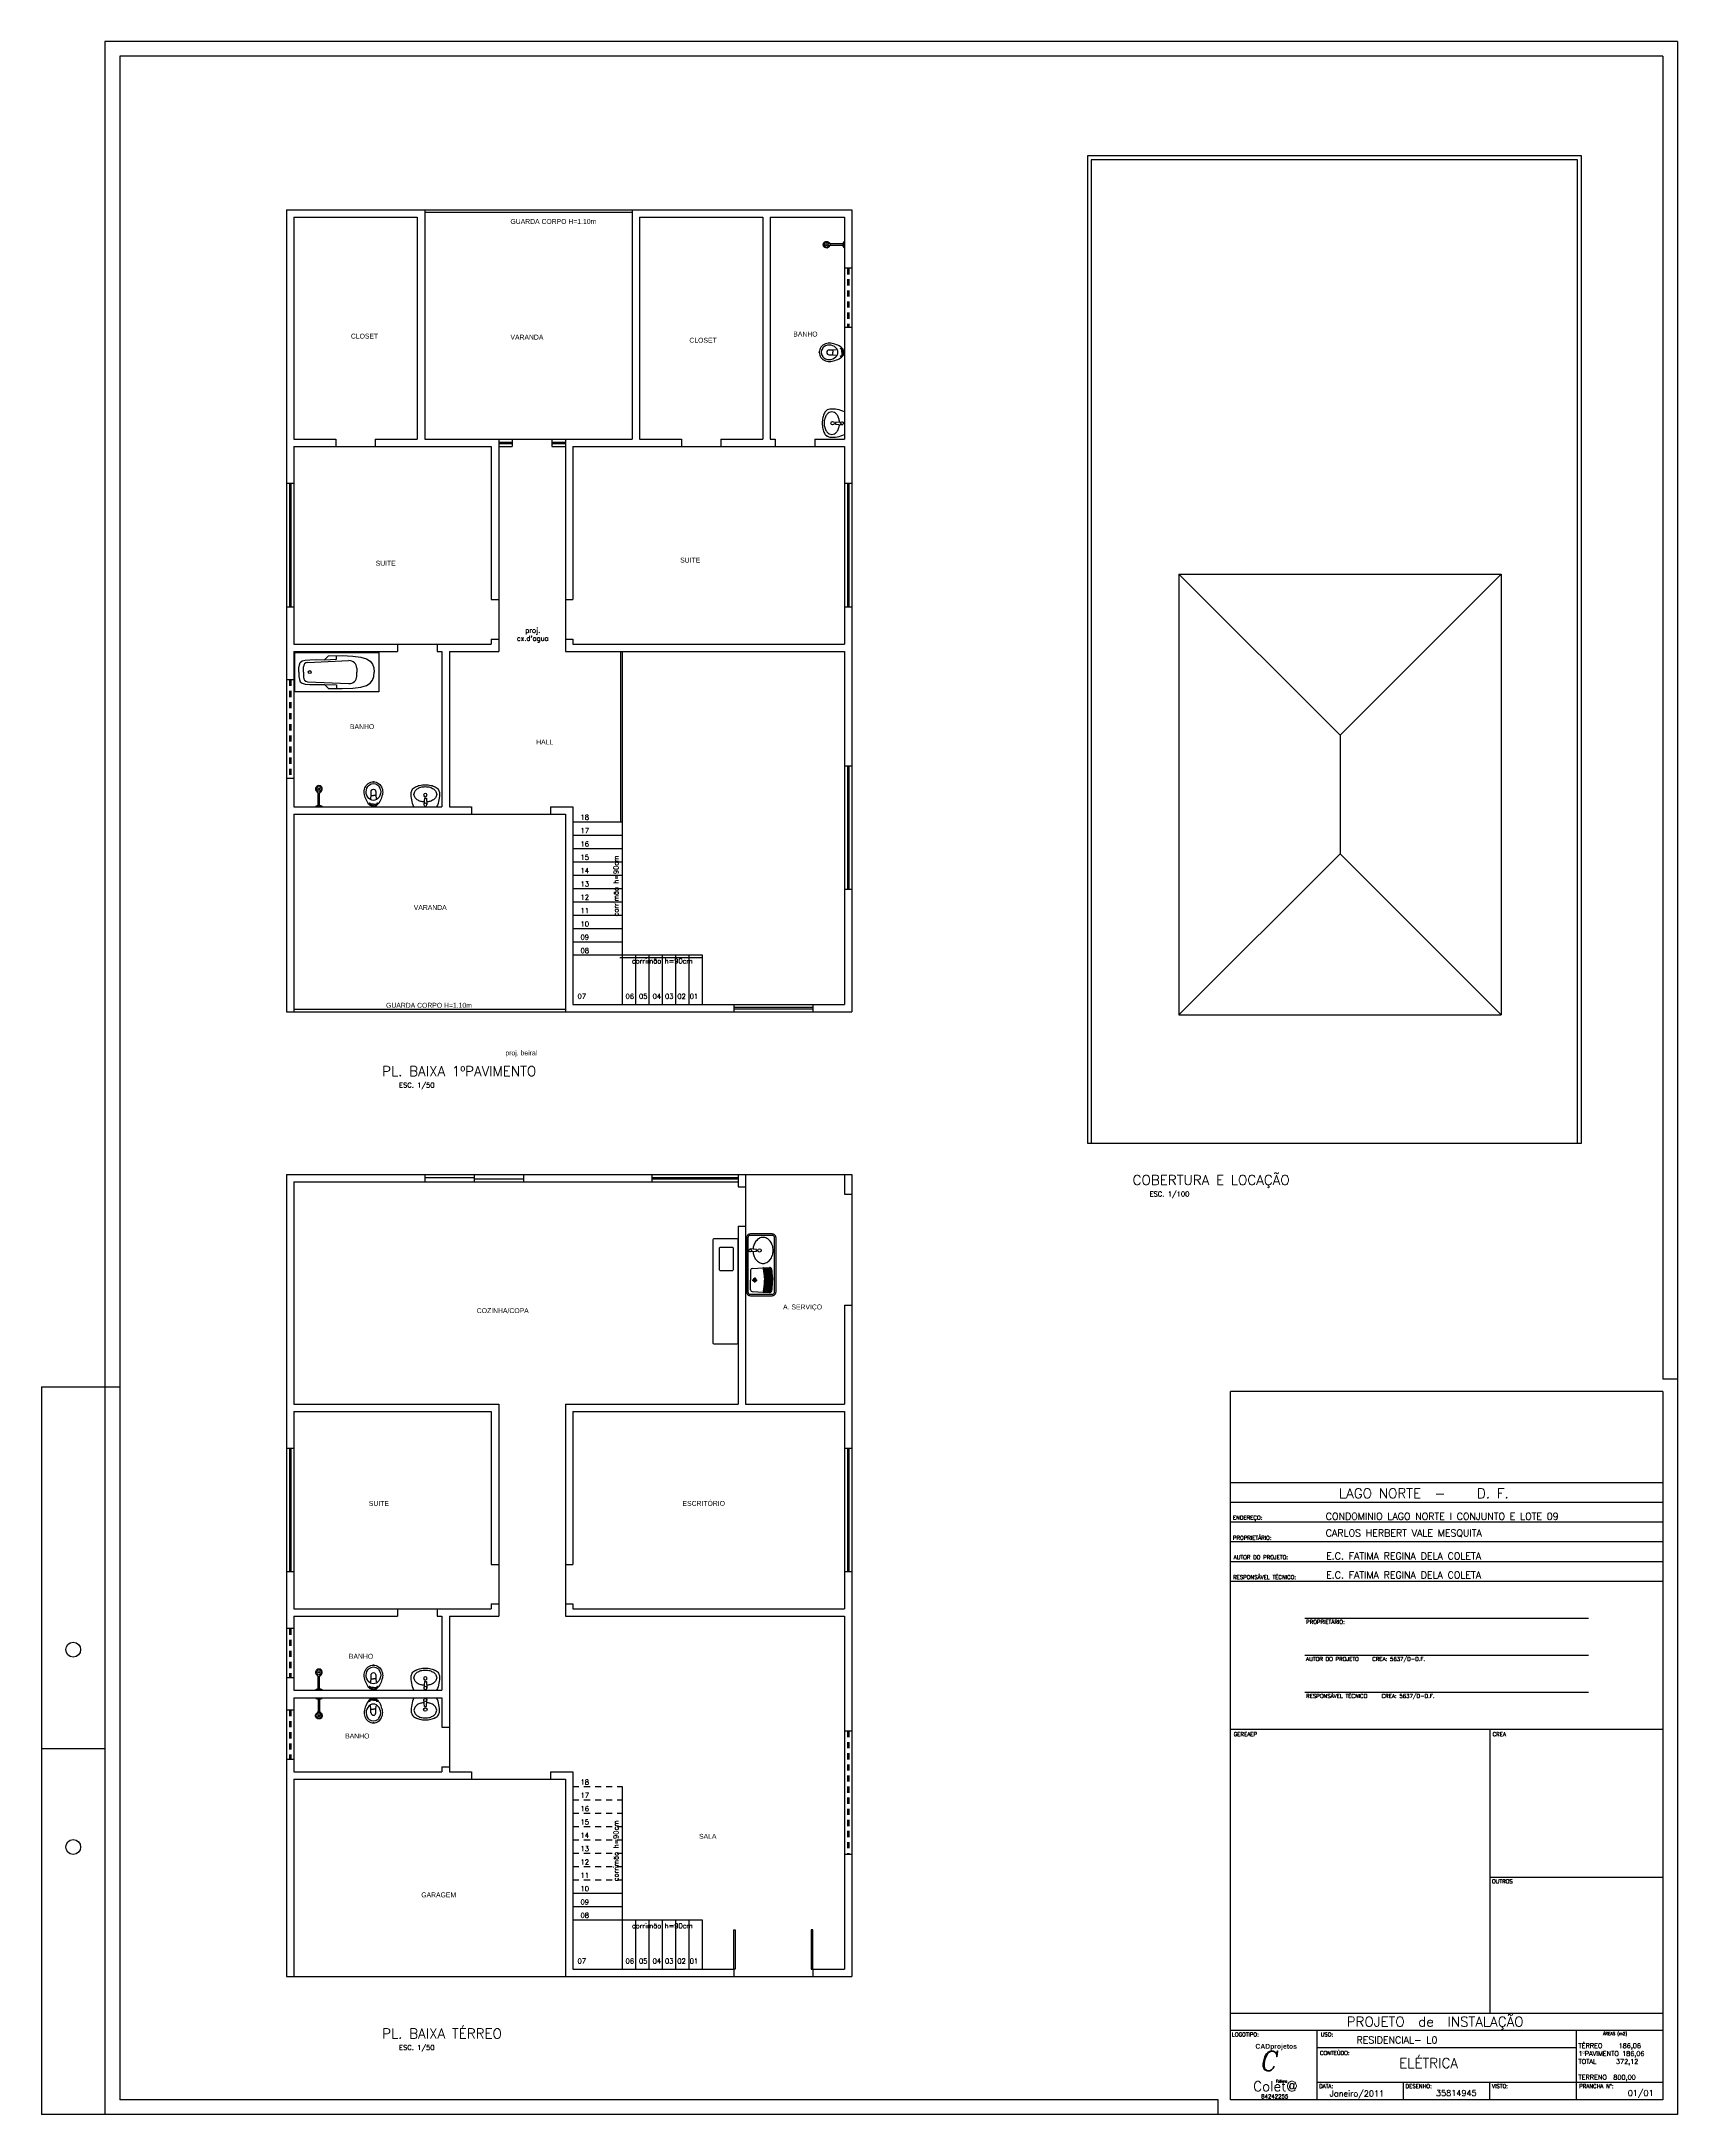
# Model space of a CAD drawing. Extents: x 0 to 33.1, y 0 to 42.
import ezdxf
from ezdxf.enums import TextEntityAlignment as Align

# ---------------------------------------------------------------- set-up
doc = ezdxf.new("R2010")
doc.units = 0
doc.header["$MEASUREMENT"] = 0
doc.linetypes.add('HIDDEN2', pattern=[0.1875, 0.125, -0.0625])
for name, color, linetype in [('1', 1, 'CONTINUOUS'), ('2', 2, 'CONTINUOUS'), ('3', 3, 'CONTINUOUS'), ('5', 5, 'CONTINUOUS'), ('ALVENARIA', 7, 'CONTINUOUS'), ('COR', 130, 'CONTINUOUS'), ('COTAS', 1, 'CONTINUOUS'), ('PORTAS', 2, 'CONTINUOUS'), ('SANITÁRIOS', 2, 'CONTINUOUS'), ('TEXTOS', 3, 'CONTINUOUS'), ('TXT', 2, 'CONTINUOUS')]:
    doc.layers.add(name, color=color, linetype=linetype)
doc.styles.add('ITALICC', font='italicc')
doc.styles.add('R120', font='', dxfattribs={"width": 0.9})
doc.styles.add('R140', font='ROMANT.SHX', dxfattribs={"height": 0.2})
doc.styles.add('ROMANS', font='romans', dxfattribs={"height": 0.1})
doc.styles.add('T20', font='romans.shx', dxfattribs={"height": 0.1})
doc.styles.get('R120').set_extended_font_data('Arial Rounded MT Bold', bold=True)

# ---------------------------------------------------------------- blocks, each defined once
blk = doc.blocks.new('12010224')
at = {"layer": 'SANITÁRIOS'}
for p, q in [((0.178, 0.021), (0.046, 0.031)), ((0.178, -0.019), (0.178, 0.021)), ((0.255, 0.23), (0.198, 0.214)), ((0.311, 0.214), (0.255, 0.23)), ((0.348, 0.267), (0.294, 0.285)), ((0.178, -0.019), (0.046, -0.029)), ((0.198, -0.214), (0.255, -0.23)), ((0.255, -0.23), (0.311, -0.214)), ((0.294, -0.285), (0.348, -0.267))]:
    blk.add_line(p, q, dxfattribs=at)
for centre, radius in [((0.046, 0.001), 0.03), ((0.24, 0), 0.0347)]:
    blk.add_circle(centre, radius, dxfattribs=at)
for centre, radius, start, end in [((0.254, -0.316), 0.602, 86.2102, 114.9799), ((0.437, 0), 0.338, 164.3104, 175.4853), ((0.347, 0.025), 0.245, 145.8575, 164.3104), ((0.29, 0.064), 0.176, 121.4172, 145.8575), ((0.219, 0.064), 0.176, 34.1425, 58.5828), ((0.224, 0.103), 0.206, 28.6904, 52.8787), ((0.162, 0.025), 0.245, 15.6896, 34.1425), ((0.073, 0), 0.338, 360, 15.6896), ((0.11, 0.041), 0.335, 12.7722, 28.6904), ((-0.069, 0), 0.519, 360, 12.7722), ((0.254, 0.316), 0.602, 245.0201, 273.7898), ((0.437, 0), 0.338, 184.2881, 195.6896), ((0.347, -0.025), 0.245, 195.6896, 214.1425), ((0.29, -0.064), 0.176, 214.1425, 238.5828), ((0.219, -0.064), 0.176, 301.4172, 325.8575), ((0.224, -0.103), 0.206, 307.1213, 331.3096), ((0.162, -0.025), 0.245, 325.8575, 344.3104), ((0.073, 0), 0.338, 344.3104, 360), ((0.11, -0.041), 0.335, 331.3096, 347.2278), ((-0.069, 0), 0.519, 347.2278, 360)]:
    blk.add_arc(centre, radius, start, end, dxfattribs=at)
blk = doc.blocks.new('12010111')
at = {"layer": 'SANITÁRIOS'}
for p, q in [((0, 0), (0, 0.028)), ((0, 0), (0, -0.028)), ((0.046, 0.031), (0.013, 0.031)), ((0.014, 0), (0.014, 0.028)), ((0.014, 0), (0.014, -0.028)), ((0.019, 0.031), (0.019, 0.062)), ((0.046, 0.05), (0.019, 0.05)), ((0.046, 0), (0.046, 0.089)), ((0.046, 0), (0.046, -0.089)), ((0.076, 0.075), (0.052, 0.075)), ((0.064, 0.063), (0.064, 0.087)), ((0.161, 0.056), (0.159, 0.059)), ((0.223, 0.049), (0.161, 0.056)), ((0.223, 0.049), (0.223, 0)), ((0.301, 0.049), (0.223, 0.049)), ((0.223, -0.049), (0.223, 0)), ((0.046, -0.031), (0.013, -0.031)), ((0.019, -0.031), (0.019, -0.062)), ((0.046, -0.05), (0.019, -0.05)), ((0.076, -0.075), (0.052, -0.075)), ((0.064, -0.063), (0.064, -0.087)), ((0.161, -0.056), (0.159, -0.059)), ((0.223, -0.049), (0.161, -0.056)), ((0.301, -0.049), (0.223, -0.049))]:
    blk.add_line(p, q, dxfattribs=at)
for centre in [(0.064, 0.075), (0.064, -0.075)]:
    blk.add_circle(centre, 0.00682, dxfattribs=at)
for centre, radius, start, end in [((0.007, 0.028), 0.00697, 0.8534, 179.1466), ((0.028, 0.062), 0.00909, 126.1604, 180), ((0.304, -0.315), 0.477, 122.7818, 126.1604), ((0.055, 0.089), 0.00909, 126.3456, 180), ((0.336, -0.294), 0.484, 97.6805, 126.3456), ((0.234, 0), 0.112, 147.3201, 212.6799), ((0.297, -0.04), 0.187, 54.2515, 147.3201), ((0.3, -0.02), 0.208, 36.8888, 100.1214), ((0.301, 0), 0.0486, 0, 90), ((0.301, 0), 0.0486, 270, 0), ((0.313, -0.018), 0.159, 41.3299, 54.2515), ((0.333, 0), 0.132, 318.6701, 41.3299), ((0.327, 0), 0.174, 323.1112, 36.8888), ((0.007, -0.028), 0.00697, 180.8534, 359.1466), ((0.028, -0.062), 0.00909, 180, 233.8396), ((0.304, 0.315), 0.477, 233.8396, 237.2182), ((0.055, -0.089), 0.00909, 180, 233.6544), ((0.336, 0.294), 0.484, 233.6544, 262.3195), ((0.297, 0.04), 0.187, 212.6799, 305.7485), ((0.3, 0.02), 0.208, 259.8786, 323.1112), ((0.313, 0.018), 0.159, 305.7485, 318.6701)]:
    blk.add_arc(centre, radius, start, end, dxfattribs=at)
for p in [(0, 0), (0.501, 0)]:
    blk.add_point(p, dxfattribs=at)
blk = doc.blocks.new('12010321')
at = {"layer": 'SANITÁRIOS'}
for p, q in [((0, 0.065), (0.02, 0.015)), ((0, 0.065), (0, -0.065)), ((0.005, 0.052), (0.005, -0.052)), ((0.02, 0.015), (0.02, -0.015)), ((0.02, 0.015), (0.273, 0.015)), ((0.273, 0.025), (0.31, 0.025)), ((0.273, 0.025), (0.273, -0.025)), ((0.02, -0.015), (0, -0.065)), ((0.02, -0.015), (0.273, -0.015)), ((0.273, -0.025), (0.31, -0.025))]:
    blk.add_line(p, q, dxfattribs=at)
for radius in [0.0474, 0.0174]:
    blk.add_circle((0.35, 0), radius, dxfattribs=at)
blk.add_arc((0.35, 0), 0.0674, 201.78, 158.22, dxfattribs=at)
blk = doc.blocks.new('12010223')
at = {"layer": 'SANITÁRIOS'}
for p, q in [((0.164, 0.015), (0.076, 0.022)), ((0.171, -0.007), (0.171, 0.008)), ((0.164, -0.014), (0.076, -0.021))]:
    blk.add_line(p, q, dxfattribs=at)
for centre, radius in [((0.076, 0), 0.0216), ((0.216, 0), 0.025)]:
    blk.add_circle(centre, radius, dxfattribs=at)
for centre, radius, start, end in [((0.368, 0), 0.25, 162.1552, 175.6669), ((0.32, 0.016), 0.199, 142.1456, 162.1552), ((0.289, 0.039), 0.16, 118.0556, 142.1456), ((0.164, 0.008), 0.0072, 0, 85.6464), ((0.269, 0.076), 0.119, 90, 118.0556), ((0.269, 0.076), 0.119, 61.9444, 90), ((0.25, 0.039), 0.16, 37.8544, 61.9444), ((0.219, 0.016), 0.199, 17.8448, 37.8544), ((0.171, 0), 0.25, 0, 17.8448), ((0.368, 0), 0.25, 184.1121, 197.8448), ((0.32, -0.016), 0.199, 197.8448, 217.8544), ((0.289, -0.039), 0.16, 217.8544, 241.9444), ((0.164, -0.007), 0.0072, 274.3536, 0), ((0.269, -0.076), 0.119, 241.9444, 270), ((0.269, -0.076), 0.119, 270, 298.0556), ((0.25, -0.039), 0.16, 298.0556, 322.1456), ((0.219, -0.016), 0.199, 322.1456, 342.1552), ((0.171, 0), 0.25, 342.1552, 0)]:
    blk.add_arc(centre, radius, start, end, dxfattribs=at)
blk = doc.blocks.new('banheira')
at = {"layer": '1', "color": 2, "linetype": 'ByBlock'}
for p, q in [((0, 0), (0, 1.7)), ((0, 1.7), (0.8, 1.7)), ((0.8, 1.7), (0.8, 0)), ((0.8, 0), (0, 0))]:
    blk.add_line(p, q, dxfattribs=at)
at = {"layer": '1'}
for p, q in [((0.206, 1.444), (0.167, 0.607)), ((0.4, 1.53), (0.296, 1.53)), ((0.4, 1.53), (0.504, 1.53)), ((0.594, 1.444), (0.633, 0.607)), ((0.14, 0.86), (0.067, 0.861)), ((0.15, 1.1), (0.14, 0.86)), ((0.65, 1.1), (0.66, 0.86)), ((0.66, 0.86), (0.733, 0.861)), ((0.317, 0.45), (0.4, 0.45)), ((0.483, 0.45), (0.4, 0.45))]:
    blk.add_line(p, q, dxfattribs=at)
for points in [[(0.4, 1.62), (0.314, 1.619), (0.25, 1.612), (0.204, 1.593), (0.174, 1.555), (0.156, 1.493), (0.148, 1.401), (0.147, 1.272), (0.15, 1.1)], [(0.4, 1.62), (0.486, 1.619), (0.55, 1.612), (0.596, 1.593), (0.626, 1.555), (0.644, 1.493), (0.652, 1.401), (0.653, 1.272), (0.65, 1.1)], [(0.07, 1.02), (0.065, 0.745), (0.074, 0.53), (0.095, 0.369), (0.13, 0.252), (0.178, 0.175), (0.239, 0.128), (0.313, 0.106), (0.4, 0.1)], [(0.15, 1.1), (0.07, 1.02)], [(0.73, 1.02), (0.735, 0.745), (0.726, 0.53), (0.705, 0.369), (0.67, 0.252), (0.622, 0.175), (0.561, 0.128), (0.487, 0.106), (0.4, 0.1)], [(0.65, 1.1), (0.73, 1.02)]]:
    blk.add_lwpolyline(points, dxfattribs=at)
blk.add_circle((0.4, 1.4), 0.03, dxfattribs=at)
for centre, radius, start, end in [((0.296, 1.44), 0.09, 90, 177.3493), ((0.504, 1.44), 0.09, 2.6507, 90), ((0.317, 0.6), 0.15, 177.3493, 270), ((0.483, 0.6), 0.15, 270, 2.6507)]:
    blk.add_arc(centre, radius, start, end, dxfattribs=at)

msp = doc.modelspace()

# ---------------------------------------------------------------- linework, layer by layer
at = {"layer": '1'}
for points in [[(13.632, 17.748), (14.072, 17.748, -0.414214), (14.102, 17.718), (14.102, 15.635, -0.414214), (14.072, 15.605), (13.632, 15.605, -0.414214), (13.602, 15.635), (13.602, 17.718, -0.414214)], [(14.876, 16.67), (14.876, 17.76, 0.414214), (14.796, 17.84), (14.356, 17.84, 0.414214), (14.276, 17.76), (14.276, 16.67, 0.414214), (14.356, 16.59), (14.796, 16.59, 0.414214)], [(14.846, 16.67), (14.846, 17.76, 0.414214), (14.796, 17.81), (14.356, 17.81, 0.414214), (14.306, 17.76), (14.306, 16.67, 0.414214), (14.356, 16.62), (14.796, 16.62, 0.414214)], [(13.98, 17.093), (13.758, 17.093, -0.414214), (13.728, 17.123), (13.728, 17.546, -0.414214), (13.758, 17.576), (13.98, 17.576, -0.414214), (14.01, 17.546), (14.01, 17.123, -0.414214)]]:
    msp.add_lwpolyline(points, format="xyb", close=True, dxfattribs=at)
at = {"layer": '2'}
for p, q in [((21.184, 39.68), (21.184, 19.68)), ((31.184, 39.68), (21.184, 39.68)), ((21.259, 39.605), (21.259, 19.68)), ((31.109, 39.605), (21.259, 39.605)), ((31.109, 19.68), (31.109, 39.605)), ((31.184, 19.68), (31.184, 39.68)), ((4.96, 38.592), (7.76, 38.592)), ((4.96, 38.592), (4.96, 30.542)), ((5.11, 38.442), (7.61, 38.442)), ((5.11, 38.442), (5.11, 33.942)), ((7.61, 38.442), (7.61, 33.942)), ((7.76, 38.592), (7.76, 33.942)), ((7.76, 38.592), (11.96, 38.592)), ((7.76, 38.542), (11.96, 38.542)), ((11.96, 38.592), (16.41, 38.592)), ((11.96, 38.592), (11.96, 33.942)), ((12.11, 38.442), (14.61, 38.442)), ((12.11, 38.442), (12.11, 33.942)), ((14.61, 38.442), (14.61, 33.942)), ((14.76, 38.442), (14.76, 33.942)), ((14.76, 38.442), (16.26, 38.442)), ((16.26, 38.442), (16.26, 33.942)), ((16.41, 38.592), (16.41, 30.542)), ((16.26, 37.407), (16.26, 36.207)), ((16.41, 37.407), (16.41, 36.207)), ((5.11, 33.942), (5.96, 33.942)), ((5.11, 33.792), (5.96, 33.792)), ((5.11, 33.792), (5.11, 30.542)), ((5.96, 33.942), (5.96, 33.792)), ((5.96, 33.792), (9.11, 33.792)), ((6.76, 33.942), (6.76, 33.792)), ((6.76, 33.942), (7.61, 33.942)), ((7.76, 33.942), (10.335, 33.942)), ((9.11, 33.792), (9.11, 30.692)), ((9.26, 33.942), (9.26, 29.892)), ((9.26, 33.792), (9.535, 33.792)), ((10.335, 33.942), (11.96, 33.942)), ((10.335, 33.792), (10.61, 33.792)), ((10.61, 33.942), (10.61, 29.892)), ((10.76, 33.792), (10.76, 30.692)), ((10.76, 33.792), (13.76, 33.792)), ((12.11, 33.942), (12.96, 33.942)), ((12.96, 33.942), (12.96, 33.792)), ((13.76, 33.942), (13.76, 33.792)), ((13.76, 33.942), (14.61, 33.942)), ((13.76, 33.792), (15.66, 33.792)), ((14.76, 33.942), (14.86, 33.942)), ((14.86, 33.942), (14.86, 33.792)), ((15.66, 33.942), (16.26, 33.942)), ((15.66, 33.942), (15.66, 33.792)), ((15.66, 33.792), (16.26, 33.792)), ((16.26, 33.792), (16.26, 30.542)), ((5.11, 33.042), (4.96, 33.042)), ((16.41, 33.042), (16.26, 33.042)), ((23.034, 31.205), (29.559, 31.205)), ((23.034, 31.205), (23.034, 22.28)), ((23.034, 31.205), (26.297, 27.943)), ((29.559, 31.205), (26.297, 27.943)), ((29.559, 31.205), (29.559, 22.28)), ((9.11, 30.692), (9.26, 30.692)), ((10.61, 30.692), (10.76, 30.692)), ((4.96, 30.542), (4.96, 22.342)), ((5.11, 30.542), (4.96, 30.542)), ((5.11, 30.542), (5.11, 29.792)), ((16.26, 30.542), (16.26, 29.792)), ((16.41, 30.542), (16.26, 30.542)), ((16.41, 30.542), (16.41, 24.817)), ((9.11, 29.892), (9.26, 29.892)), ((9.11, 29.892), (9.11, 29.792)), ((9.26, 29.892), (9.26, 29.642)), ((10.61, 29.892), (10.76, 29.892)), ((10.61, 29.892), (10.61, 29.642)), ((10.76, 29.892), (10.76, 29.792)), ((5.11, 29.792), (7.21, 29.792)), ((5.11, 29.642), (7.21, 29.642)), ((5.11, 29.642), (5.11, 26.492)), ((7.21, 29.792), (9.11, 29.792)), ((7.21, 29.792), (7.21, 29.642)), ((8.01, 29.792), (8.01, 29.642)), ((8.01, 29.642), (8.11, 29.642)), ((8.11, 29.642), (8.11, 26.492)), ((8.26, 29.642), (8.26, 26.492)), ((8.26, 29.642), (9.26, 29.642)), ((10.61, 29.642), (16.26, 29.642)), ((10.76, 29.792), (16.26, 29.792)), ((11.725, 29.642), (11.725, 26.192)), ((11.76, 29.642), (11.76, 26.192)), ((16.26, 29.642), (16.26, 24.817)), ((4.96, 29.067), (4.96, 27.067)), ((5.11, 29.067), (5.11, 27.067)), ((26.297, 27.943), (26.297, 25.543)), ((16.41, 27.317), (16.26, 27.317)), ((5.11, 26.492), (8.11, 26.492)), ((8.26, 26.492), (8.71, 26.492)), ((8.71, 26.492), (8.71, 26.342)), ((10.31, 26.492), (10.76, 26.492)), ((10.31, 26.492), (10.31, 26.342)), ((10.76, 26.492), (10.76, 22.492)), ((5.11, 26.342), (5.11, 22.342)), ((5.11, 26.342), (8.71, 26.342)), ((8.71, 26.342), (10.61, 26.342)), ((10.61, 26.342), (10.61, 22.342)), ((10.76, 26.192), (11.76, 26.192)), ((11.76, 26.192), (11.76, 22.492)), ((10.76, 25.922), (11.76, 25.922)), ((10.76, 25.652), (11.76, 25.652)), ((10.76, 25.382), (11.76, 25.382)), ((23.034, 22.28), (26.297, 25.543)), ((29.559, 22.28), (26.297, 25.543)), ((10.76, 25.112), (11.76, 25.112)), ((10.76, 24.842), (11.76, 24.842)), ((16.41, 24.817), (16.26, 24.817)), ((16.26, 24.817), (16.26, 22.492)), ((16.41, 24.817), (16.41, 22.342)), ((10.76, 24.572), (11.76, 24.572)), ((10.76, 24.302), (11.76, 24.302)), ((10.76, 24.032), (11.76, 24.032)), ((10.76, 23.762), (11.76, 23.762)), ((10.76, 23.492), (13.38, 23.492)), ((11.71, 23.442), (13.38, 23.442)), ((12.03, 23.492), (12.03, 22.492)), ((12.3, 23.492), (12.3, 22.492)), ((12.57, 23.492), (12.57, 22.492)), ((12.84, 23.492), (12.84, 22.492)), ((13.11, 23.492), (13.11, 22.492)), ((13.38, 23.492), (13.38, 22.492)), ((4.96, 22.342), (5.11, 22.342)), ((5.11, 22.392), (10.61, 22.392)), ((5.11, 22.342), (10.61, 22.342)), ((10.61, 22.342), (14.02, 22.342)), ((10.76, 22.492), (13.38, 22.492)), ((13.38, 22.492), (14.02, 22.492)), ((14.02, 22.492), (14.02, 22.342)), ((14.02, 22.492), (16.26, 22.492)), ((14.02, 22.342), (16.41, 22.342)), ((15.62, 22.492), (15.62, 22.342)), ((23.034, 22.28), (29.559, 22.28)), ((21.184, 19.68), (31.184, 19.68)), ((4.96, 19.045), (4.96, 10.995)), ((4.96, 19.045), (8.76, 19.045)), ((7.76, 19.045), (7.76, 18.895)), ((7.76, 19.045), (7.76, 18.895)), ((8.76, 19.045), (14.11, 19.045)), ((9.76, 19.045), (9.76, 18.895)), ((12.36, 19.045), (12.36, 18.895)), ((12.36, 19.045), (12.36, 18.895)), ((14.11, 19.045), (14.11, 18.795)), ((14.11, 19.045), (14.26, 19.045)), ((14.26, 19.045), (14.26, 18.795)), ((14.26, 19.045), (16.26, 19.045)), ((16.26, 19.045), (16.26, 18.645)), ((16.26, 19.045), (16.41, 19.045)), ((16.41, 19.045), (16.41, 18.645)), ((5.11, 18.895), (5.11, 14.395)), ((5.11, 18.895), (8.76, 18.895)), ((8.76, 18.895), (14.11, 18.895)), ((14.11, 18.795), (14.26, 18.795)), ((14.26, 18.795), (14.26, 14.395)), ((16.26, 18.645), (16.41, 18.645)), ((16.41, 18.645), (16.41, 16.395)), ((14.11, 17.995), (14.26, 17.995)), ((14.11, 17.995), (14.11, 14.395)), ((16.26, 16.395), (16.26, 14.395)), ((16.26, 16.395), (16.41, 16.395)), ((16.41, 16.395), (16.41, 10.995)), ((5.11, 14.395), (9.26, 14.395)), ((9.26, 14.395), (9.26, 10.345)), ((10.61, 14.395), (10.61, 10.345)), ((10.61, 14.395), (14.11, 14.395)), ((14.26, 14.395), (16.26, 14.395)), ((5.11, 14.245), (9.11, 14.245)), ((5.11, 14.245), (5.11, 10.995)), ((9.11, 14.245), (9.11, 11.145)), ((10.76, 14.245), (10.76, 11.145)), ((10.76, 14.245), (16.26, 14.245)), ((16.26, 14.245), (16.26, 10.995)), ((5.11, 13.495), (4.96, 13.495)), ((16.41, 13.495), (16.26, 13.495)), ((5.11, 10.995), (4.96, 10.995)), ((4.96, 10.995), (4.96, 9.845)), ((5.11, 10.995), (5.11, 10.245)), ((9.11, 11.145), (9.26, 11.145)), ((10.61, 11.145), (10.76, 11.145)), ((16.41, 10.995), (16.26, 10.995)), ((16.26, 10.995), (16.26, 10.245)), ((16.41, 10.995), (16.41, 2.795)), ((5.11, 10.245), (7.21, 10.245)), ((5.11, 10.095), (7.21, 10.095)), ((5.11, 10.095), (5.11, 9.845)), ((7.21, 10.245), (7.21, 10.095)), ((7.21, 10.245), (9.11, 10.245)), ((8.01, 10.245), (8.01, 10.095)), ((8.01, 10.095), (8.11, 10.095)), ((8.11, 10.095), (8.11, 8.595)), ((8.26, 10.095), (8.26, 7.045)), ((8.26, 10.095), (9.26, 10.095)), ((9.11, 10.345), (9.26, 10.345)), ((9.11, 10.345), (9.11, 10.245)), ((9.26, 10.345), (9.26, 10.095)), ((10.61, 10.345), (10.76, 10.345)), ((10.61, 10.345), (10.61, 10.095)), ((10.61, 10.095), (16.26, 10.095)), ((10.76, 10.345), (10.76, 10.245)), ((10.76, 10.245), (16.26, 10.245)), ((16.26, 10.095), (16.26, 2.945)), ((4.96, 9.845), (4.96, 8.845)), ((5.11, 9.845), (5.11, 8.845)), ((4.96, 8.845), (4.96, 8.195)), ((5.11, 8.845), (5.11, 8.595)), ((5.11, 8.595), (8.11, 8.595)), ((5.11, 8.445), (8.11, 8.445)), ((5.11, 8.445), (5.11, 8.195)), ((8.11, 8.445), (8.11, 7.845)), ((4.96, 8.195), (4.96, 7.195)), ((5.11, 8.195), (5.11, 7.195)), ((8.11, 7.845), (8.26, 7.845)), ((4.96, 7.195), (4.96, 2.795)), ((5.11, 7.195), (5.11, 6.945)), ((5.11, 6.945), (8.11, 6.945)), ((5.11, 6.795), (8.71, 6.795)), ((5.11, 6.795), (5.11, 2.795)), ((8.11, 7.045), (8.26, 7.045)), ((8.11, 7.045), (8.11, 6.945)), ((8.26, 7.045), (8.26, 6.945)), ((8.26, 6.945), (8.71, 6.945)), ((8.71, 6.945), (8.71, 6.795)), ((8.71, 6.795), (10.61, 6.795)), ((10.31, 6.945), (10.31, 6.795)), ((10.31, 6.945), (10.76, 6.945)), ((10.61, 6.795), (10.61, 2.795)), ((10.76, 6.945), (10.76, 2.945)), ((11.76, 6.645), (11.76, 2.945)), ((10.76, 4.485), (11.76, 4.485)), ((10.76, 4.215), (11.76, 4.215)), ((10.76, 3.945), (13.38, 3.945)), ((12.03, 3.945), (12.03, 2.945)), ((12.3, 3.945), (12.3, 2.945)), ((12.57, 3.945), (12.57, 2.945)), ((12.84, 3.945), (12.84, 2.945)), ((13.11, 3.945), (13.11, 2.945)), ((13.38, 3.945), (13.38, 2.945)), ((10.76, 2.945), (13.38, 2.945)), ((13.38, 2.945), (14.02, 2.945)), ((14.02, 2.945), (14.02, 2.795)), ((15.62, 2.945), (15.62, 2.795)), ((15.62, 2.945), (16.26, 2.945)), ((4.96, 2.795), (5.11, 2.795)), ((5.11, 2.795), (10.61, 2.795)), ((10.61, 2.795), (15.62, 2.795)), ((15.62, 2.795), (16.41, 2.795))]:
    msp.add_line(p, q, dxfattribs=at)
at = {"layer": '2', "linetype": 'HIDDEN2'}
for p, q in [((10.76, 6.645), (11.76, 6.645)), ((10.76, 6.375), (11.76, 6.375)), ((10.76, 6.105), (11.76, 6.105)), ((10.76, 5.835), (11.76, 5.835)), ((10.76, 5.565), (11.76, 5.565)), ((10.76, 5.295), (11.76, 5.295)), ((10.76, 5.025), (11.76, 5.025)), ((10.76, 4.755), (11.76, 4.755))]:
    msp.add_line(p, q, dxfattribs=at)
at = {"layer": '3', "linetype": 'HIDDEN2'}
for p, q in [((16.41, 37.407), (16.26, 37.407)), ((16.32, 37.407), (16.32, 36.207)), ((16.35, 37.407), (16.35, 36.207)), ((16.41, 36.207), (16.26, 36.207)), ((5.11, 29.067), (4.96, 29.067)), ((5.02, 29.067), (5.02, 27.067)), ((5.05, 29.067), (5.05, 27.067)), ((5.11, 27.067), (4.96, 27.067)), ((5.11, 9.845), (4.96, 9.845)), ((5.02, 9.845), (5.02, 8.845)), ((5.05, 9.845), (5.05, 8.845)), ((5.11, 8.845), (4.96, 8.845)), ((5.11, 8.195), (4.96, 8.195)), ((5.02, 8.195), (5.02, 7.195)), ((5.05, 8.195), (5.05, 7.195)), ((16.41, 7.77), (16.26, 7.77)), ((16.32, 7.77), (16.32, 5.27)), ((16.35, 7.77), (16.35, 5.27)), ((5.11, 7.195), (4.96, 7.195)), ((16.41, 5.27), (16.26, 5.27))]:
    msp.add_line(p, q, dxfattribs=at)
at = {"layer": '3'}
for p, q in [((9.26, 33.882), (9.535, 33.882)), ((9.26, 33.852), (9.535, 33.852)), ((9.535, 33.942), (9.535, 33.792)), ((10.335, 33.942), (10.335, 33.792)), ((10.335, 33.882), (10.61, 33.882)), ((10.335, 33.852), (10.61, 33.852)), ((14.02, 22.432), (15.62, 22.432)), ((14.02, 22.402), (15.62, 22.402)), ((7.76, 18.985), (8.76, 18.985)), ((8.76, 19.045), (8.76, 18.895)), ((8.76, 18.955), (9.76, 18.955)), ((12.36, 18.985), (14.11, 18.985)), ((12.36, 18.955), (14.11, 18.955))]:
    msp.add_line(p, q, dxfattribs=at)
at = {"layer": '3', "linetype": 'Continuous'}
for p, q in [((5.02, 33.042), (5.02, 30.542)), ((5.05, 33.042), (5.05, 30.542)), ((16.32, 33.042), (16.32, 30.542)), ((16.35, 33.042), (16.35, 30.542)), ((16.32, 27.317), (16.32, 24.817)), ((16.35, 27.317), (16.35, 24.817)), ((5.02, 13.495), (5.02, 10.995)), ((5.05, 13.495), (5.05, 10.995)), ((16.32, 13.495), (16.32, 10.995)), ((16.35, 13.495), (16.35, 10.995))]:
    msp.add_line(p, q, dxfattribs=at)
at = {"layer": '3'}
for points in [[(14.02, 2.945), (14.02, 3.745), (14.05, 3.745), (14.05, 2.945)], [(15.62, 2.945), (15.62, 3.745), (15.59, 3.745), (15.59, 2.945)]]:
    msp.add_lwpolyline(points, close=True, dxfattribs=at)
at = {"layer": 'ALVENARIA'}
for p, q in [((1.585, 41.7), (1.585, 0.3)), ((32.832, 41.7), (1.585, 41.7)), ((32.832, 41.7), (32.832, 14.9)), ((33.132, 14.9), (32.832, 14.9)), ((32.832, 12.8), (24.082, 12.8)), ((24.082, 10.8), (24.082, 12.8)), ((32.832, 12.8), (32.832, 10.8)), ((32.832, 10.8), (24.082, 10.8)), ((24.082, 0.3), (24.082, 2.05)), ((32.832, 2.05), (24.082, 2.05)), ((32.832, 2.05), (32.832, 0.3)), ((23.832, 0.3), (1.585, 0.3)), ((23.832, 0), (23.832, 0.3)), ((32.832, 0.3), (24.082, 0.3))]:
    msp.add_line(p, q, dxfattribs=at)
at = {"layer": 'COTAS'}
for p, q in [((1.285, 42), (1.285, 0)), ((33.132, 42), (1.285, 42)), ((33.132, 42), (33.132, 0)), ((0, 14.744), (0, 0)), ((0, 14.744), (1.585, 14.744)), ((24.082, 12.8), (24.082, 14.65)), ((32.832, 14.65), (24.082, 14.65)), ((32.832, 14.65), (32.832, 12.8)), ((32.832, 12.4), (24.082, 12.4)), ((32.832, 12), (24.082, 12)), ((32.832, 11.6), (24.082, 11.6)), ((32.832, 11.2), (24.082, 11.2)), ((24.082, 2.05), (24.082, 10.8)), ((32.832, 10.8), (32.832, 2.05)), ((31.332, 10.05), (25.582, 10.05)), ((31.332, 9.3), (25.582, 9.3)), ((31.332, 8.55), (25.582, 8.55)), ((32.832, 7.8), (24.082, 7.8)), ((29.332, 7.8), (29.332, 2.05)), ((0, 7.419), (1.285, 7.419)), ((32.832, 4.8), (29.332, 4.8)), ((32.832, 1.7), (24.082, 1.7)), ((25.832, 1.35), (25.832, 1.7)), ((31.082, 1.7), (31.082, 1.35)), ((25.832, 0.3), (25.832, 0.65)), ((27.582, 0.3), (27.582, 0.65)), ((29.332, 0.3), (29.332, 0.65)), ((32.832, 0.65), (31.082, 0.65)), ((31.082, 0.65), (31.082, 0.3)), ((33.132, 0), (0, 0))]:
    msp.add_line(p, q, dxfattribs=at)
for centre in [(0.642, 9.419), (0.642, 5.419)]:
    msp.add_circle(centre, 0.15, dxfattribs=at)
at = {"layer": 'PORTAS'}
for p, q in [((25.832, 0.65), (25.832, 1.35)), ((31.082, 1.35), (25.832, 1.35)), ((31.082, 1.35), (31.082, 0.65)), ((31.082, 0.65), (25.832, 0.65))]:
    msp.add_line(p, q, dxfattribs=at)
at = {"layer": 'SANITÁRIOS'}
for p, q in [((14.361, 17.108), (14.361, 16.907)), ((14.361, 17.108), (14.361, 16.907)), ((14.361, 16.707), (14.361, 16.907)), ((14.361, 16.707), (14.361, 16.907)), ((14.391, 16.907), (14.494, 16.907)), ((14.391, 16.907), (14.494, 16.907)), ((14.394, 17.142), (14.744, 17.162)), ((14.394, 17.142), (14.744, 17.162)), ((14.443, 16.96), (14.443, 16.907)), ((14.443, 16.96), (14.443, 16.907)), ((14.443, 16.855), (14.443, 16.907)), ((14.443, 16.855), (14.443, 16.907)), ((14.645, 16.95), (14.645, 16.907)), ((14.645, 16.95), (14.645, 16.907)), ((14.645, 16.865), (14.645, 16.907)), ((14.645, 16.865), (14.645, 16.907)), ((14.659, 16.951), (14.659, 16.907)), ((14.659, 16.951), (14.659, 16.907)), ((14.659, 16.864), (14.659, 16.907)), ((14.659, 16.864), (14.659, 16.907)), ((14.668, 16.951), (14.668, 16.907)), ((14.668, 16.951), (14.668, 16.907)), ((14.668, 16.864), (14.668, 16.907)), ((14.668, 16.864), (14.668, 16.907)), ((14.682, 16.952), (14.682, 16.907)), ((14.682, 16.952), (14.682, 16.907)), ((14.682, 16.863), (14.682, 16.907)), ((14.682, 16.863), (14.682, 16.907)), ((14.691, 16.952), (14.691, 16.907)), ((14.691, 16.952), (14.691, 16.907)), ((14.691, 16.862), (14.691, 16.907)), ((14.691, 16.862), (14.691, 16.907)), ((14.705, 16.953), (14.705, 16.907)), ((14.705, 16.953), (14.705, 16.907)), ((14.705, 16.862), (14.705, 16.907)), ((14.705, 16.862), (14.705, 16.907)), ((14.714, 16.954), (14.714, 16.907)), ((14.714, 16.954), (14.714, 16.907)), ((14.714, 16.861), (14.714, 16.907)), ((14.714, 16.861), (14.714, 16.907)), ((14.728, 16.955), (14.728, 16.907)), ((14.728, 16.955), (14.728, 16.907)), ((14.728, 16.86), (14.728, 16.907)), ((14.728, 16.86), (14.728, 16.907)), ((14.737, 16.955), (14.737, 16.907)), ((14.737, 16.955), (14.737, 16.907)), ((14.737, 16.86), (14.737, 16.907)), ((14.737, 16.86), (14.737, 16.907)), ((14.751, 16.956), (14.751, 16.907)), ((14.751, 16.956), (14.751, 16.907)), ((14.751, 16.859), (14.751, 16.907)), ((14.751, 16.859), (14.751, 16.907)), ((14.76, 16.956), (14.76, 16.907)), ((14.76, 16.956), (14.76, 16.907)), ((14.76, 16.859), (14.76, 16.907)), ((14.76, 16.859), (14.76, 16.907)), ((14.774, 16.957), (14.774, 16.907)), ((14.774, 16.957), (14.774, 16.907)), ((14.774, 16.858), (14.774, 16.907)), ((14.774, 16.858), (14.774, 16.907)), ((14.783, 16.958), (14.783, 16.907)), ((14.783, 16.958), (14.783, 16.907)), ((14.783, 16.857), (14.783, 16.907)), ((14.783, 16.857), (14.783, 16.907)), ((14.797, 16.958), (14.797, 16.907)), ((14.797, 16.958), (14.797, 16.907)), ((14.797, 16.857), (14.797, 16.907)), ((14.797, 16.857), (14.797, 16.907)), ((14.806, 16.959), (14.806, 16.907)), ((14.806, 16.959), (14.806, 16.907)), ((14.806, 16.856), (14.806, 16.907)), ((14.806, 16.856), (14.806, 16.907)), ((14.394, 16.672), (14.744, 16.652)), ((14.394, 16.672), (14.744, 16.652))]:
    msp.add_line(p, q, dxfattribs=at)
for centre, radius, start, end in [((14.396, 17.108), 0.035, 93.2725, 180), ((14.396, 17.108), 0.035, 93.2725, 180), ((14.443, 16.907), 0.0362, 0, 180), ((14.443, 16.907), 0.0362, 0, 180), ((14.443, 16.907), 0.0362, 180, 0), ((14.443, 16.907), 0.0362, 180, 0), ((14.443, 16.907), 0.0205, 0, 180), ((14.443, 16.907), 0.0205, 0, 180), ((14.443, 16.907), 0.0205, 0, 180), ((14.443, 16.907), 0.0205, 0, 180), ((14.443, 16.907), 0.0205, 180, 0), ((14.443, 16.907), 0.0205, 180, 0), ((14.443, 16.907), 0.0205, 180, 0), ((14.443, 16.907), 0.0205, 180, 0), ((14.612, 17.14), 0.015, 332.7987, 91.8827), ((14.612, 17.14), 0.015, 332.7987, 91.8827), ((14.632, 17.13), 0.00725, 10.1891, 190.1891), ((14.632, 17.13), 0.00725, 10.1891, 190.1891), ((13.283, 16.888), 1.363, 2.6088, 10.1891), ((13.283, 16.888), 1.363, 2.6088, 10.1891), ((13.283, 16.927), 1.363, 349.8109, 357.3912), ((13.283, 16.927), 1.363, 349.8109, 357.3912), ((13.283, 16.888), 1.377, 2.6143, 10.1891), ((13.283, 16.888), 1.377, 2.6143, 10.1891), ((13.283, 16.927), 1.377, 349.8109, 357.3857), ((13.283, 16.927), 1.377, 349.8109, 357.3857), ((14.655, 17.132), 0.00725, 10.0901, 190.0901), ((14.655, 17.132), 0.00725, 10.0901, 190.0901), ((13.283, 16.888), 1.386, 2.6175, 10.0901), ((13.283, 16.888), 1.386, 2.6175, 10.0901), ((13.283, 16.927), 1.386, 349.9099, 357.3825), ((13.283, 16.927), 1.386, 349.9099, 357.3825), ((13.283, 16.888), 1.4, 2.6228, 10.0901), ((13.283, 16.888), 1.4, 2.6228, 10.0901), ((13.283, 16.927), 1.4, 349.9099, 357.3772), ((13.283, 16.927), 1.4, 349.9099, 357.3772), ((14.678, 17.134), 0.00725, 9.9943, 189.9943), ((14.678, 17.134), 0.00725, 9.9943, 189.9943), ((13.283, 16.888), 1.409, 2.6258, 9.9943), ((13.283, 16.888), 1.409, 2.6258, 9.9943), ((13.283, 16.927), 1.409, 350.0057, 357.3742), ((13.283, 16.927), 1.409, 350.0057, 357.3742), ((13.283, 16.888), 1.423, 2.631, 9.9943), ((13.283, 16.888), 1.423, 2.631, 9.9943), ((13.283, 16.927), 1.423, 350.0057, 357.369), ((13.283, 16.927), 1.423, 350.0057, 357.369), ((14.701, 17.135), 0.00725, 9.9016, 189.9016), ((14.701, 17.135), 0.00725, 9.9016, 189.9016), ((13.283, 16.888), 1.432, 2.6339, 9.9016), ((13.283, 16.888), 1.432, 2.6339, 9.9016), ((13.283, 16.927), 1.432, 350.0984, 357.3661), ((13.283, 16.927), 1.432, 350.0984, 357.3661), ((13.283, 16.888), 1.446, 2.6389, 9.9016), ((13.283, 16.888), 1.446, 2.6389, 9.9016), ((13.283, 16.927), 1.446, 350.0984, 357.3611), ((13.283, 16.927), 1.446, 350.0984, 357.3611), ((14.724, 17.137), 0.00725, 9.8118, 189.8118), ((14.724, 17.137), 0.00725, 9.8118, 189.8118), ((13.283, 16.888), 1.455, 2.6418, 9.8118), ((13.283, 16.888), 1.455, 2.6418, 9.8118), ((13.283, 16.927), 1.455, 350.1882, 357.3582), ((13.283, 16.927), 1.455, 350.1882, 357.3582), ((13.283, 16.888), 1.469, 2.6466, 9.8118), ((13.283, 16.888), 1.469, 2.6466, 9.8118), ((13.283, 16.927), 1.469, 350.1882, 357.3534), ((13.283, 16.927), 1.469, 350.1882, 357.3534), ((14.747, 17.139), 0.00725, 9.7249, 189.7249), ((14.747, 17.139), 0.00725, 9.7249, 189.7249), ((13.283, 16.888), 1.478, 2.6494, 9.7249), ((13.283, 16.888), 1.478, 2.6494, 9.7249), ((13.283, 16.927), 1.478, 350.2751, 357.3506), ((13.283, 16.927), 1.478, 350.2751, 357.3506), ((14.751, 17.126), 0.037, 3.6072, 101.5191), ((14.751, 17.126), 0.037, 3.6072, 101.5191), ((13.283, 16.888), 1.492, 2.654, 9.7249), ((13.283, 16.888), 1.492, 2.654, 9.7249), ((13.283, 16.927), 1.492, 350.2751, 357.346), ((13.283, 16.927), 1.492, 350.2751, 357.346), ((14.77, 17.141), 0.00725, 9.6406, 189.6406), ((14.77, 17.141), 0.00725, 9.6406, 189.6406), ((13.283, 16.888), 1.501, 2.6567, 9.6406), ((13.283, 16.888), 1.501, 2.6567, 9.6406), ((13.283, 16.927), 1.501, 350.3594, 357.3433), ((13.283, 16.927), 1.501, 350.3594, 357.3433), ((13.283, 16.888), 1.515, 2.6613, 9.6406), ((13.283, 16.888), 1.515, 2.6613, 9.6406), ((13.283, 16.927), 1.515, 350.3594, 357.3387), ((13.283, 16.927), 1.515, 350.3594, 357.3387), ((13.283, 16.888), 1.524, 2.6639, 9.0833), ((13.283, 16.888), 1.524, 2.6639, 9.0833), ((13.283, 16.927), 1.524, 350.9167, 357.3361), ((13.283, 16.927), 1.524, 350.9167, 357.3361), ((14.396, 16.707), 0.035, 180, 266.7275), ((14.396, 16.707), 0.035, 180, 266.7275), ((14.612, 16.675), 0.015, 268.1173, 27.2013), ((14.612, 16.675), 0.015, 268.1173, 27.2013), ((14.632, 16.685), 0.00725, 169.8109, 349.8109), ((14.632, 16.685), 0.00725, 169.8109, 349.8109), ((14.655, 16.683), 0.00725, 169.9099, 349.9099), ((14.655, 16.683), 0.00725, 169.9099, 349.9099), ((14.678, 16.681), 0.00725, 170.0057, 350.0057), ((14.678, 16.681), 0.00725, 170.0057, 350.0057), ((14.701, 16.68), 0.00725, 170.0984, 350.0984), ((14.701, 16.68), 0.00725, 170.0984, 350.0984), ((14.724, 16.678), 0.00725, 170.1882, 350.1882), ((14.724, 16.678), 0.00725, 170.1882, 350.1882), ((14.747, 16.676), 0.00725, 170.2751, 350.2751), ((14.747, 16.676), 0.00725, 170.2751, 350.2751), ((14.751, 16.689), 0.037, 258.4809, 356.3928), ((14.751, 16.689), 0.037, 258.4809, 356.3928), ((14.77, 16.674), 0.00725, 170.3594, 350.3594), ((14.77, 16.674), 0.00725, 170.3594, 350.3594)]:
    msp.add_arc(centre, radius, start, end, dxfattribs=at)

# ---------------------------------------------------------------- block references
at = {"layer": '1', "xscale": -1}
msp.add_blockref('12010321', (16.247, 37.882), dxfattribs=at)
at = {"layer": '1'}
for name, p, rotation in [('12010111', (16.252, 35.702), 180), ('12010224', (16.26, 34.267), 180), ('12010321', (5.618, 26.506), 90), ('12010321', (5.618, 8.609), 90), ('12010111', (6.722, 8.438), 270), ('12010224', (7.773, 8.445), 270)]:
    msp.add_blockref(name, p, dxfattribs=dict(at, rotation=rotation))
at = {"layer": '1', "xscale": -1}
for name, p, rotation in [('12010111', (6.722, 26.5), 270), ('12010224', (7.773, 26.492), 270), ('12010111', (6.722, 8.603), 270), ('12010224', (7.773, 8.595), 270), ('12010321', (5.618, 8.432), 90)]:
    msp.add_blockref(name, p, dxfattribs=dict(at, rotation=rotation))
at = {"layer": '1', "xscale": 1.349999999999994, "yscale": 1.349999999999994, "zscale": 1.35}
msp.add_blockref('12010223', (14.249, 17.507), dxfattribs=at)
at = {"layer": 'COTAS', "rotation": 90}
msp.add_blockref('banheira', (6.834, 28.823), dxfattribs=at)

# ---------------------------------------------------------------- texts
at = {"layer": '5'}
for s, height, style, p in [('LAGO NORTE  -   D. F.', 0.2, 'R140', (26.275, 12.486)), ('CONDOMINIO LAGO NORTE I CONJUNTO E LOTE 09', 0.14, 'ROMANS', (26.008, 12.048)), ('CARLOS HERBERT VALE MESQUITA', 0.14, 'ROMANS', (26.008, 11.712)), ('E.C. FATIMA REGINA DELA COLETA', 0.14, 'ROMANS', (26.016, 11.245)), ('E.C. FATIMA REGINA DELA COLETA', 0.14, 'ROMANS', (26.016, 10.859)), ('ELÉTRICA', 0.2, 'R140', (27.496, 0.942))]:
    msp.add_text(s, height=height, dxfattribs=dict(at, style=style)).set_placement(p)
at = {"layer": 'ALVENARIA', "color": 3, "char_height": 0.2, "attachment_point": 1, "style": 'T20'}
for s, insert in [('{\\Fromant.shx|c1;\\C5;PL. BAIXA\\Fromant.shx|c0; 1ºPAVIMENTO\\Fromant.shx|c1;\\P\\H0.5x;\\C2;     ESC. 1/50}', (6.898, 21.238)), ('{\\Fromant.shx|c0;\\C5;COBERTURA E LOCAÇÃO\\Fromant.shx|c1;\\P\\H0.5x;\\C2;     ESC. 1/\\Fromant.shx|c0;10\\Fromant.shx|c1;0}', (22.097, 19.033)), ('{\\Fromant.shx|c1;\\C5;PL. BAIXA\\Fromant.shx|c0; TÉRREO\\Fromant.shx|c1;\\P\\H0.5x;\\C2;     ESC. 1/50}', (6.898, 1.741))]:
    msp.add_mtext(s, dxfattribs=dict(at, insert=insert))
at = {"layer": 'COR', "style": 'R140'}
msp.add_text('Colet@', height=0.2, dxfattribs=at).set_placement((24.539, 0.474))
at = {"layer": 'COTAS'}
for s, height, style, p in [('PROJETO  de  INSTALAÇÃO', 0.2, 'R140', (26.431, 1.781)), ('C', 0.4, 'ITALICC', (24.689, 0.885)), ('RESIDENCIAL- L0', 0.14, 'R140', (26.631, 1.442))]:
    msp.add_text(s, height=height, dxfattribs=dict(at, style=style)).set_placement(p)
at = {"layer": 'COTAS', "color": 3, "insert": (31.125, 0.678), "char_height": 0.0959, "attachment_point": 7, "style": 'ROMANS'}
msp.add_mtext('TÉRREO     186,06\\P1ºPAVIMENTO 186,06\\PTOTAL      372,12\\P\\PTERRENO  800,00', dxfattribs=at)
at = {"layer": 'PORTAS', "style": 'ROMANS'}
for s, height, p in [('ENDEREÇO:', 0.08, (24.128, 12.052)), ('PROPRIETÁRIO:', 0.08, (24.128, 11.644)), ('RESPONSÁVEL TÉCNICO:', 0.08, (24.131, 10.847)), ('AUTOR DO PROJETO:', 0.08, (24.143, 11.25)), ('PROPRIETÁRIO:', 0.08, (25.61, 9.94)), ('AUTOR DO PROJETO   CREA: 5637/D-D.F.', 0.08, (25.61, 9.189)), ('RESPONSÁVEL TÉCNICO   CREA: 5637/D-D.F.', 0.08, (25.61, 8.439)), ('GEREAEP', 0.08, (24.143, 7.666)), ('CREA', 0.08, (29.386, 7.666)), ('OUTROS', 0.08, (29.373, 4.685)), ('ÁREAS (m2)', 0.06, (31.623, 1.611)), ('LOGOTIPO:', 0.08, (24.108, 1.582)), ('CONTEÚDO:', 0.08, (25.89, 1.207)), ('USO:', 0.08, (25.905, 1.582)), ('Fátima', 0.05, (24.999, 0.65)), ('DATA:', 0.08, (25.874, 0.536)), ('DESENHO:', 0.08, (27.624, 0.536)), ('VISTO:', 0.08, (29.375, 0.536)), ('PRANCHA N%%D:', 0.08, (31.141, 0.536))]:
    msp.add_text(s, height=height, dxfattribs=at).set_placement(p)
at = {"layer": 'PORTAS', "style": 'R120', "width": 0.9}
msp.add_text('CADprojetos', height=0.1, dxfattribs=at).set_placement((24.584, 1.332))
at = {"layer": 'TEXTOS'}
for s, p in [('GUARDA CORPO H=1.10m', (9.497, 38.303)), ('BANHO', (15.225, 36.022)), ('CLOSET', (6.266, 35.98)), ('VARANDA', (9.497, 35.959)), ('CLOSET', (13.121, 35.897)), ('SUITE', (12.934, 31.442)), ('SUITE', (6.768, 31.379)), ('BANHO', (6.247, 28.069)), ('HALL', (10.018, 27.757)), ('VARANDA', (7.539, 24.405)), ('GUARDA CORPO H=1.10m', (6.978, 22.423)), ('proj. beiral', (9.395, 21.459)), ('A. SERVIÇO', (15.018, 16.311)), ('COZINHA/COPA', (8.816, 16.237)), ('SUITE', (6.629, 12.331)), ('ESCRITÓRIO', (12.982, 12.331)), ('BANHO', (6.226, 9.234)), ('BANHO', (6.15, 7.619)), ('SALA', (13.316, 5.586)), ('GARAGEM', (7.691, 4.4))]:
    msp.add_text(s, height=0.1, dxfattribs=at).set_placement(p)
at = {"layer": 'TEXTOS', "style": 'ROMANS'}
for s, height, p in [('Janeiro/2011', 0.12, (26.09, 0.364)), ('35814945', 0.12, (28.24, 0.376)), ('01/01', 0.12, (32.123, 0.376)), ('84242255', 0.08, (24.701, 0.328))]:
    msp.add_text(s, height=height, dxfattribs=at).set_placement(p)
at = {"layer": 'TXT', "style": 'ROMANS'}
for s, p in [("cx.d'agua", (9.949, 29.889)), ('proj.', (9.949, 30.057)), ('18', (11.003, 26.282)), ('17', (11.003, 26.012)), ('16', (11.003, 25.742)), ('15', (11.003, 25.472)), ('14', (11.003, 25.202)), ('13', (11.003, 24.932)), ('12', (11.003, 24.662)), ('11', (11.003, 24.392)), ('10', (11.003, 24.122)), ('09', (11.003, 23.852)), ('08', (11.003, 23.582)), ('corrimão h=90cm', (12.573, 23.373)), ('07', (10.941, 22.655)), ('06', (11.915, 22.655)), ('05', (12.186, 22.655)), ('04', (12.463, 22.655)), ('03', (12.713, 22.655)), ('02', (12.963, 22.655)), ('01', (13.213, 22.655)), ('18', (11.003, 6.735)), ('17', (11.003, 6.465)), ('16', (11.003, 6.195)), ('15', (11.003, 5.925)), ('14', (11.003, 5.655)), ('13', (11.003, 5.385)), ('12', (11.003, 5.115)), ('11', (11.003, 4.845)), ('10', (11.003, 4.575)), ('09', (11.003, 4.305)), ('08', (11.003, 4.035)), ('corrimão h=90cm', (12.573, 3.825)), ('07', (10.941, 3.108)), ('06', (11.915, 3.108)), ('05', (12.186, 3.108)), ('04', (12.463, 3.108)), ('03', (12.713, 3.108)), ('02', (12.963, 3.108)), ('01', (13.213, 3.108))]:
    msp.add_text(s, height=0.1, dxfattribs=at).set_placement(p, align=Align.MIDDLE)
for p in [(11.634, 24.89), (11.634, 5.343)]:
    msp.add_text('corrimão h=90cm', height=0.1, rotation=90, dxfattribs=at).set_placement(p, align=Align.MIDDLE)

doc.saveas('drawing.dxf')
